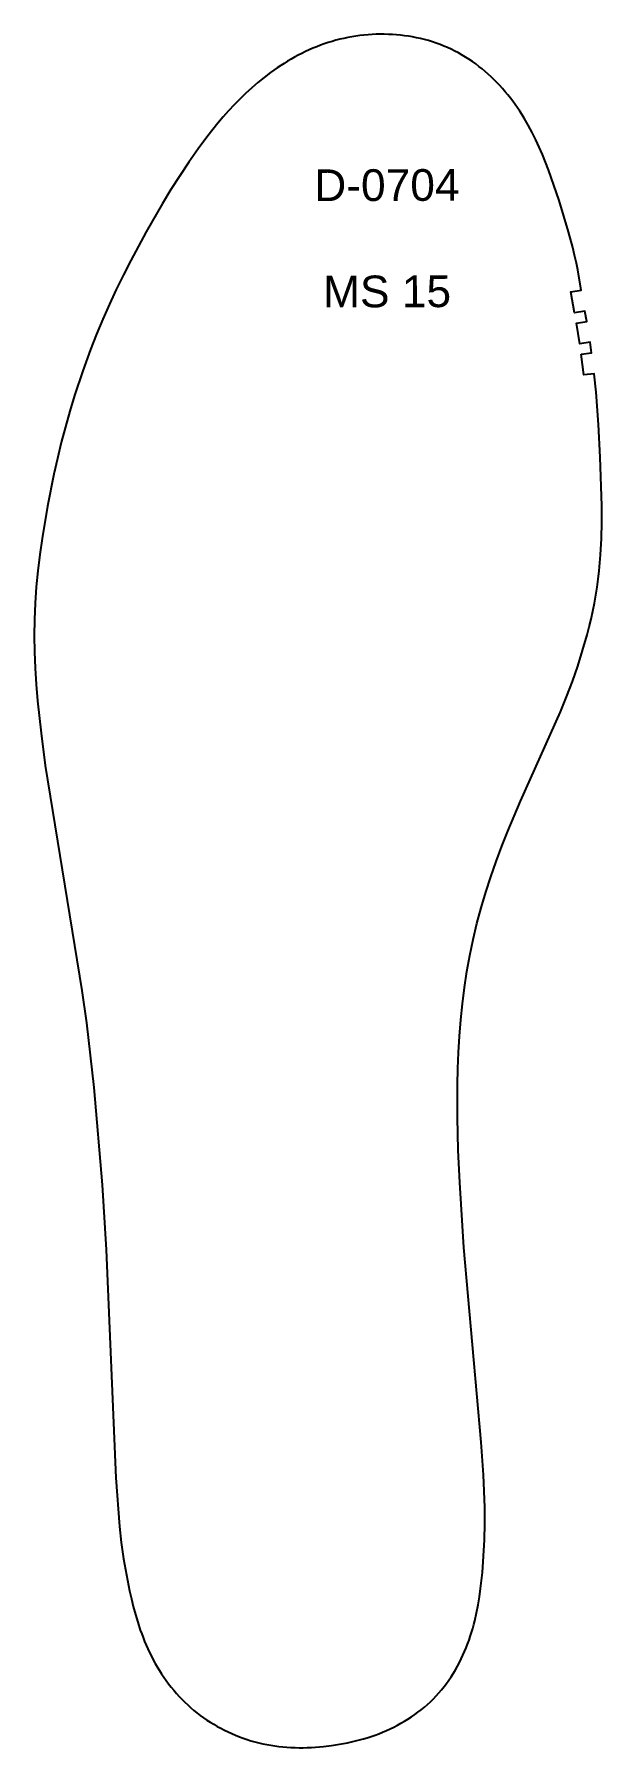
# Model space of a CAD drawing. Header units: millimetres. Extents: x 9 to 2561, y 2 to 334.
# Drawn here: x 2322 to 2429.3, y 10.2 to 334.2 of the extents above; entities that cross this region are included whole.
import ezdxf

# ---------------------------------------------------------------- set-up
doc = ezdxf.new("R2010")
doc.units = ezdxf.units.MM
doc.layers.add('DEFAULT', color=3, linetype='Continuous', true_color=0x00ff00)
doc.layers.add('LAYER_01', color=7, linetype='Continuous', true_color=0xffffff)
doc.styles.add('Arial Regular', font='arial.ttf')

# ---------------------------------------------------------------- blocks, each defined once
blk = doc.blocks.new('_X68')
at = {"layer": 'LAYER_01', "char_height": 6, "attachment_point": 7, "rotation": 0.1549, "style": 'Arial Regular'}
for s, insert, width in [('D-0704', (2374.96, 302.58), 65.8696), ('MS 15', (2376.62, 282.48), 59.6087)]:
    blk.add_mtext(s, dxfattribs=dict(at, insert=insert, width=width))

msp = doc.modelspace()

# ---------------------------------------------------------------- linework, layer by layer
at = {"layer": 'DEFAULT', "color": 3, "true_color": 0x00ff00}
msp.add_lwpolyline([(2425.44, 273.73), (2427.42, 273.99), (2427.15, 275.98), (2425.17, 275.69), (2424.54, 279.57), (2426.51, 279.92), (2426.15, 281.89), (2424.18, 281.52), (2423.46, 285.5), (2425.44, 285.83), (2424.79, 289.65), (2424.55, 290.92), (2424.21, 292.42), (2423.85, 293.92), (2423.03, 296.89), (2421.26, 302.79), (2420.3, 305.71), (2419.26, 308.61), (2418.71, 310.05), (2418.12, 311.48), (2417.51, 312.89), (2416.86, 314.28), (2416.17, 315.66), (2415.44, 317.02), (2414.67, 318.35), (2414.26, 319.01), (2413.85, 319.65), (2413.42, 320.29), (2412.98, 320.93), (2412.53, 321.55), (2412.06, 322.16), (2411.59, 322.77), (2411.09, 323.36), (2410.59, 323.94), (2410.07, 324.51), (2409.55, 325.07), (2409, 325.62), (2408.45, 326.15), (2407.88, 326.68), (2407.3, 327.18), (2406.71, 327.67), (2406.11, 328.15), (2405.49, 328.61), (2404.86, 329.06), (2404.22, 329.49), (2403.57, 329.9), (2402.91, 330.3), (2402.24, 330.68), (2401.56, 331.04), (2400.87, 331.38), (2400.17, 331.7), (2399.46, 332), (2398.75, 332.28), (2398.02, 332.55), (2397.29, 332.79), (2396.56, 333.02), (2395.81, 333.22), (2395.07, 333.41), (2394.32, 333.57), (2393.56, 333.72), (2392.8, 333.84), (2392.04, 333.95), (2391.27, 334.04), (2390.51, 334.11), (2389.74, 334.17), (2388.97, 334.2), (2388.2, 334.22), (2387.43, 334.22), (2386.66, 334.21), (2385.89, 334.17), (2385.12, 334.12), (2384.35, 334.06), (2383.59, 333.97), (2382.83, 333.87), (2382.07, 333.75), (2381.31, 333.61), (2380.56, 333.45), (2379.81, 333.28), (2379.06, 333.08), (2378.32, 332.88), (2377.58, 332.65), (2376.85, 332.41), (2376.13, 332.15), (2375.41, 331.87), (2374.7, 331.58), (2373.99, 331.27), (2373.29, 330.95), (2372.6, 330.61), (2371.91, 330.26), (2371.24, 329.89), (2370.57, 329.51), (2369.9, 329.12), (2369.25, 328.72), (2368.6, 328.3), (2367.96, 327.87), (2366.7, 326.98), (2365.47, 326.06), (2364.27, 325.09), (2363.11, 324.09), (2361.97, 323.05), (2360.86, 321.98), (2359.78, 320.89), (2358.73, 319.76), (2357.7, 318.61), (2356.71, 317.43), (2355.74, 316.23), (2354.8, 315.01), (2352.98, 312.53), (2351.21, 310.01), (2349.49, 307.46), (2347.83, 304.86), (2346.23, 302.23), (2343.18, 296.88), (2340.24, 291.46), (2338.84, 288.72), (2337.5, 285.95), (2336.2, 283.16), (2334.96, 280.34), (2333.77, 277.5), (2332.64, 274.63), (2331.16, 270.61), (2329.59, 265.91), (2328.7, 262.96), (2327.86, 260), (2327.09, 257.02), (2326.37, 254.02), (2325.7, 251.01), (2324.51, 244.97), (2323.48, 238.9), (2323.03, 235.85), (2322.65, 232.79), (2322.34, 229.73), (2322.13, 226.66), (2322.01, 223.58), (2321.98, 220.5), (2322.04, 217.42), (2322.17, 214.34), (2322.37, 211.27), (2322.62, 208.2), (2323.26, 202.07), (2324.05, 195.96), (2330.99, 153.41), (2331.84, 147.3), (2333.22, 135.06), (2334.83, 116.65), (2335.57, 104.36), (2337.42, 61.27), (2338.13, 52.06), (2338.45, 49), (2338.87, 45.95), (2339.4, 42.91), (2340.01, 39.89), (2340.35, 38.39), (2340.72, 36.9), (2341.12, 35.41), (2341.56, 33.93), (2342.04, 32.47), (2342.3, 31.75), (2342.57, 31.03), (2342.86, 30.31), (2343.16, 29.6), (2343.47, 28.9), (2343.8, 28.2), (2344.14, 27.51), (2344.5, 26.83), (2344.87, 26.16), (2345.26, 25.49), (2345.66, 24.83), (2346.07, 24.18), (2346.5, 23.54), (2346.94, 22.91), (2347.4, 22.29), (2347.87, 21.69), (2348.36, 21.09), (2348.86, 20.5), (2349.38, 19.93), (2349.91, 19.37), (2350.45, 18.83), (2351.01, 18.3), (2351.58, 17.78), (2352.16, 17.28), (2352.76, 16.79), (2353.37, 16.33), (2354, 15.88), (2354.63, 15.45), (2355.28, 15.03), (2355.94, 14.64), (2356.61, 14.25), (2357.29, 13.89), (2357.98, 13.54), (2358.67, 13.21), (2359.37, 12.89), (2360.08, 12.59), (2360.8, 12.3), (2361.52, 12.03), (2362.25, 11.78), (2362.98, 11.55), (2363.72, 11.33), (2364.46, 11.14), (2365.21, 10.96), (2365.97, 10.81), (2366.72, 10.67), (2367.49, 10.55), (2368.25, 10.45), (2369.02, 10.37), (2369.78, 10.31), (2370.55, 10.26), (2371.32, 10.23), (2372.09, 10.22), (2372.86, 10.22), (2373.63, 10.23), (2374.4, 10.27), (2375.17, 10.31), (2376.7, 10.44), (2378.23, 10.63), (2379.75, 10.86), (2380.51, 11), (2381.27, 11.15), (2382.02, 11.32), (2382.77, 11.49), (2383.51, 11.69), (2384.26, 11.89), (2384.99, 12.11), (2385.73, 12.35), (2386.46, 12.6), (2387.18, 12.87), (2387.89, 13.15), (2388.6, 13.45), (2389.3, 13.77), (2389.99, 14.11), (2390.68, 14.46), (2391.35, 14.83), (2392.02, 15.22), (2392.67, 15.63), (2393.32, 16.05), (2393.95, 16.48), (2394.57, 16.94), (2395.18, 17.41), (2395.78, 17.9), (2396.36, 18.4), (2396.93, 18.92), (2397.48, 19.46), (2398.02, 20.01), (2398.53, 20.58), (2399.03, 21.17), (2399.52, 21.77), (2399.98, 22.38), (2400.43, 23.01), (2400.86, 23.65), (2401.27, 24.3), (2401.66, 24.96), (2402.04, 25.63), (2402.4, 26.31), (2402.75, 27), (2403.08, 27.7), (2403.39, 28.4), (2403.68, 29.11), (2403.96, 29.83), (2404.23, 30.55), (2404.47, 31.28), (2404.71, 32.01), (2404.92, 32.75), (2405.12, 33.49), (2405.31, 34.24), (2405.65, 35.74), (2405.94, 37.26), (2406.2, 38.78), (2406.42, 40.3), (2406.6, 41.83), (2406.76, 43.36), (2407, 46.43), (2407.15, 49.51), (2407.22, 52.59), (2407.2, 55.67), (2407.11, 58.75), (2406.97, 61.82), (2406.55, 67.97), (2403.23, 104.78), (2402.47, 117.08), (2402.2, 123.23), (2402.03, 129.39), (2402.03, 135.55), (2402.1, 138.63), (2402.23, 141.7), (2402.41, 144.78), (2402.66, 147.85), (2402.98, 150.91), (2403.37, 153.97), (2403.83, 157.01), (2404.37, 160.04), (2405, 163.06), (2405.71, 166.06), (2406.51, 169.03), (2407.39, 171.98), (2408.34, 174.91), (2409.36, 177.82), (2410.44, 180.7), (2411.58, 183.56), (2413.99, 189.23), (2421.55, 206.1), (2422.7, 208.95), (2423.79, 211.83), (2424.79, 214.75), (2425.72, 217.68), (2426.57, 220.64), (2426.95, 222.14), (2427.32, 223.63), (2427.65, 225.14), (2427.95, 226.65), (2428.22, 228.16), (2428.46, 229.68), (2428.66, 231.21), (2428.84, 232.74), (2428.99, 234.27), (2429.11, 235.81), (2429.27, 238.88), (2429.34, 241.96), (2429.34, 245.04), (2429.06, 254.28), (2428.74, 260.43), (2428.26, 266.57), (2427.9, 270.02), (2425.92, 269.8)], close=True, dxfattribs=at)

# ---------------------------------------------------------------- block references
at = {"layer": 'LAYER_01'}
msp.add_blockref('_X68', (0, 0), dxfattribs=at)

doc.saveas('drawing.dxf')
